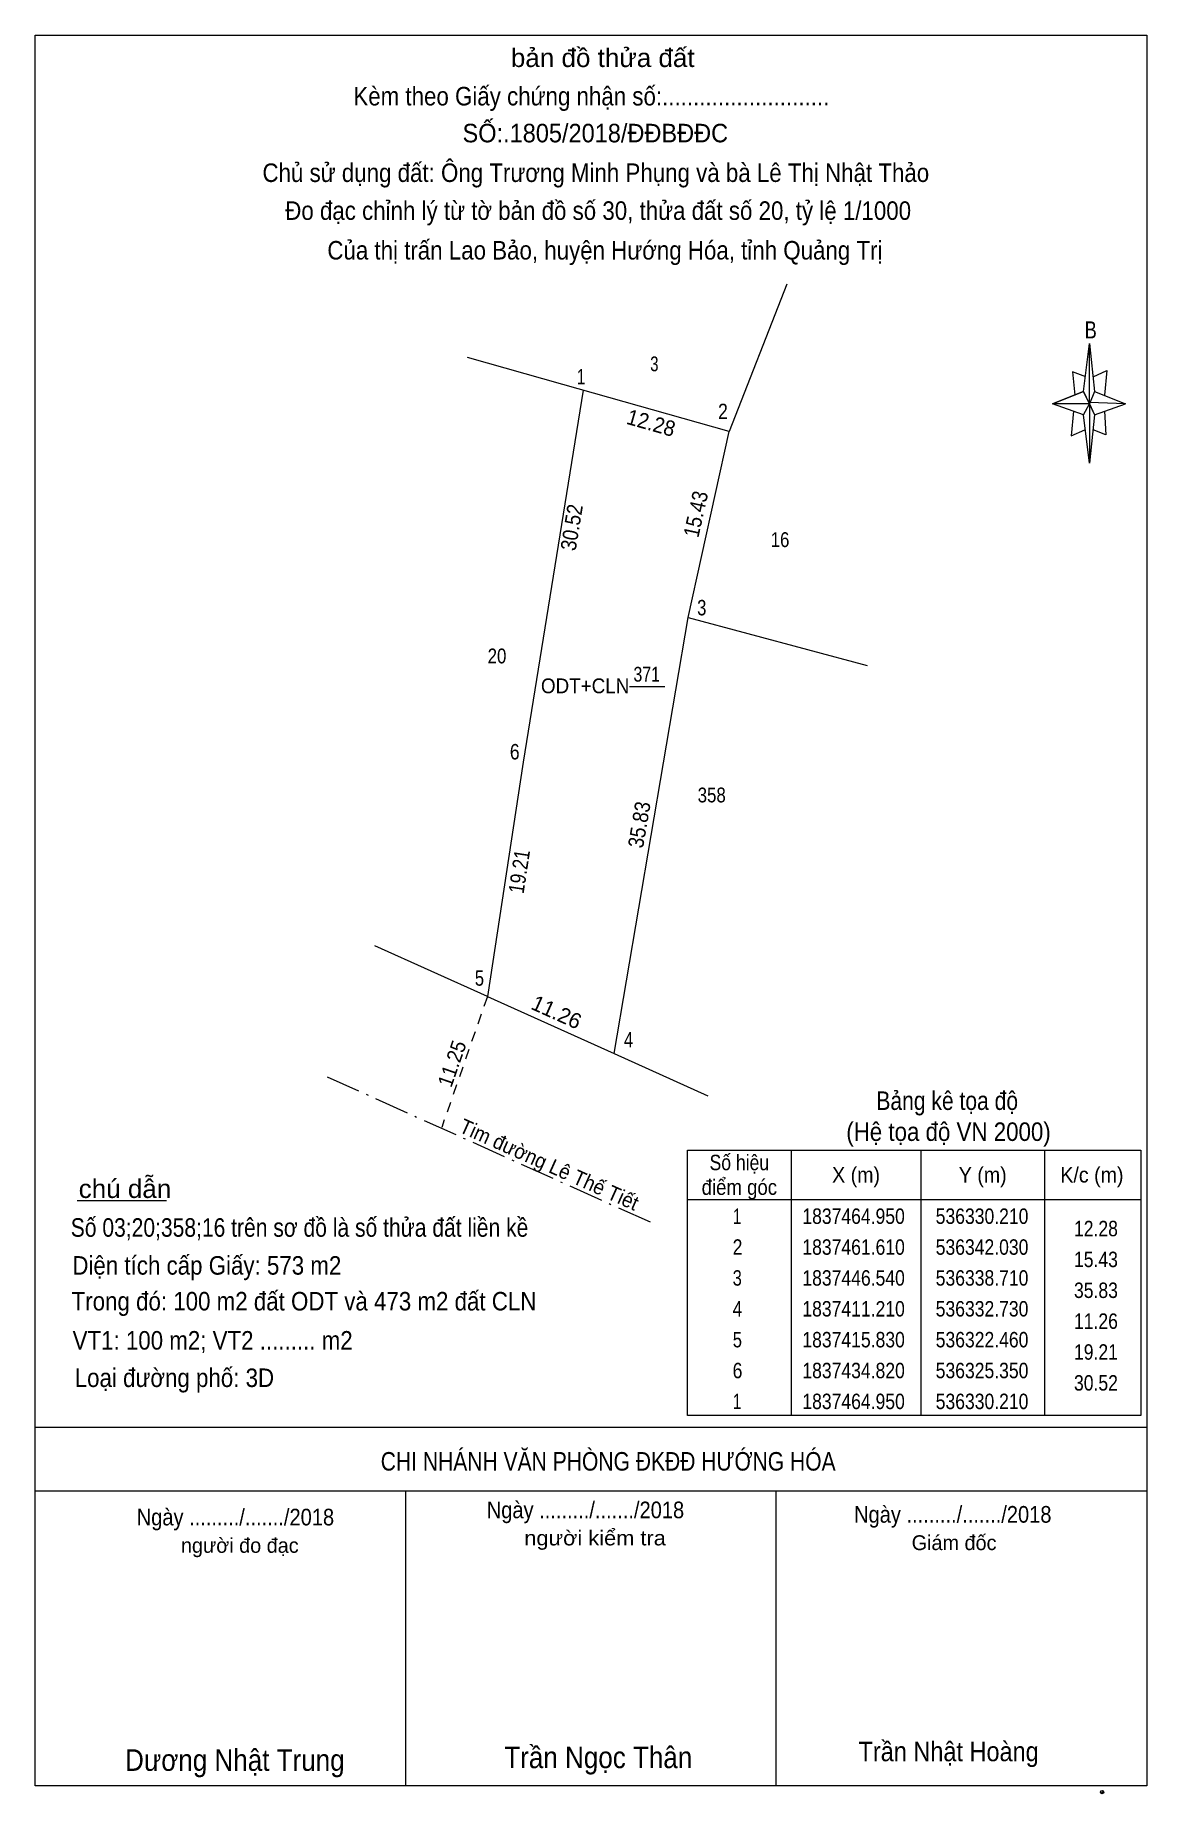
# Model space of a CAD drawing. Header units: metres. Extents: x 536145 to 536751, y 1837347 to 1837496.
# Drawn here: x 536285.8 to 536375.8, y 1837351.3 to 1837493.7 of the extents above; entities that cross this region are included whole.
import ezdxf
from ezdxf.enums import TextEntityAlignment as Align

# ---------------------------------------------------------------- set-up
doc = ezdxf.new("R2010")
doc.units = ezdxf.units.M
doc.header["$LTSCALE"] = 0.56
doc.header["$PDMODE"] = 32
doc.header["$PDSIZE"] = 0.28
doc.linetypes.add('DOT_DASHED', pattern=[7.7, 5, -1.2, 0.3, -1.2])
doc.linetypes.add('SHORT_DASHED', pattern=[2.7, 1.5, -1.2])
for name, color, linetype, lineweight in [('17', 7, 'Continuous', 13), ('5', 7, 'Continuous', 13), ('6', 7, 'Continuous', 13), ('63', 7, 'Continuous', 13)]:
    doc.layers.add(name, color=color, linetype=linetype, lineweight=lineweight)

msp = doc.modelspace()

# ---------------------------------------------------------------- texts
at = {"layer": '17'}
for s, width, p in [('3', 0.75, (536335.98, 1837466.48)), ('16', 0.85, (536346.155, 1837452.24)), ('20', 0.85, (536323.24, 1837442.82)), ('371', 0.8, (536335.36, 1837441.34)), ('ODT+CLN', 0.95, (536330.375, 1837440.4)), ('358', 0.85, (536340.625, 1837431.56))]:
    msp.add_text(s, height=1.2, dxfattribs=dict(at, width=width)).set_placement(p, align=Align.CENTER)
at = {"layer": '17', "width": 0.95}
for s, rotation, p in [('11.25', 70.758, (536320.1661, 1837410.2023)), ('Tim đường Lê Thế Tiết', 335.776, (536327.2238, 1837401.6793))]:
    msp.add_text(s, height=1.2, rotation=rotation, dxfattribs=at).set_placement(p, align=Align.CENTER)
at = {"layer": '5'}
for s, height, width, p in [('bản đồ thửa đất', 1.5, 1.05, (536331.8, 1837491.12)), ('Kèm theo Giấy chứng nhận số:...........................', 1.5, 0.9, (536330.88, 1837488.01)), ('SỐ:.1805/2018/ĐĐBĐĐC', 1.5, 0.95, (536331.2, 1837485.02)), ('Chủ sử dụng đất: Ông Trương Minh Phụng và bà Lê Thị Nhật Thảo', 1.5, 0.9, (536331.24, 1837481.81)), ('Đo đạc chỉnh lý từ tờ bản đồ số 30, thửa đất số 20, tỷ lệ 1/1000 ', 1.5, 0.9, (536331.68, 1837478.74)), ('Của thị trấn Lao Bảo, huyện Hướng Hóa, tỉnh Quảng Trị', 1.5, 0.9, (536331.975, 1837475.53)), ('B', 1.378, 0.8, (536371.31, 1837469.14))]:
    msp.add_text(s, height=height, dxfattribs=dict(at, width=width)).set_placement(p, align=Align.CENTER)
at = {"layer": '6'}
for s, height, width, p in [('Bảng kê tọa độ', 1.5, 0.85, (536359.69, 1837406.65)), ('(Hệ tọa độ VN 2000)', 1.5, 0.9, (536359.795, 1837404.14)), ('chú dẫn', 1.5, 1.05, (536293.12, 1837399.52)), ('CHI NHÁNH VĂN PHÒNG ĐKĐĐ HƯỚNG HÓA', 1.5, 0.85, (536332.24, 1837377.44)), ('Ngày ........./......./2018', 1.35, 0.9, (536330.4, 1837373.58)), ('Ngày ........./......./2018', 1.35, 0.9, (536302.06, 1837373)), ('Ngày ........./......./2018', 1.35, 0.9, (536360.14, 1837373.22)), ('người kiểm tra', 1.2, 1.1, (536331.18, 1837371.38)), ('Dương Nhật Trung', 1.75, 0.9, (536302.015, 1837353.12)), ('Trần Ngọc Thân', 1.75, 0.9, (536331.44, 1837353.34)), ('Trần Nhật Hoàng', 1.58, 0.9, (536359.805, 1837353.9))]:
    msp.add_text(s, height=height, dxfattribs=dict(at, width=width)).set_placement(p, align=Align.CENTER)
for s, width, p in [('Số 03;20;358;16 trên sơ đồ là số thửa đất liền kề', 0.85, (536288.73, 1837396.38)), ('Diện tích cấp Giấy: 573 m2 ', 0.9, (536288.86, 1837393.31)), ('Trong đó: 100 m2 đất ODT và 473 m2 đất CLN', 0.9, (536288.8, 1837390.41)), ('VT1: 100 m2; VT2 ......... m2', 0.9, (536288.88, 1837387.24)), ('Loại đường phố: 3D', 0.9, (536289.05, 1837384.21))]:
    msp.add_text(s, height=1.5, dxfattribs=dict(at, width=width)).set_placement(p)
for s, p in [('người đo đạc', (536302.415, 1837370.78)), ('Giám đốc', (536360.245, 1837371))]:
    msp.add_text(s, height=1.2, dxfattribs=at).set_placement(p, align=Align.CENTER)
at = {"layer": '63'}
for s, width, p in [(' 1', 0.75, (536330.4, 1837465.41)), (' 2', 0.85, (536341.93, 1837462.6)), (' 3', 0.8, (536340.19, 1837446.71)), (' 6', 0.85, (536325.07, 1837435.04)), (' 5', 0.8, (536322.19, 1837416.71)), ('4', 0.8, (536334.26, 1837411.72)), ('12.28', 0.85, (536373.51, 1837396.42)), ('15.43', 0.85, (536373.51, 1837393.92)), ('35.83', 0.85, (536373.51, 1837391.42)), ('11.26', 0.85, (536373.51, 1837388.92)), ('19.21', 0.85, (536373.51, 1837386.42)), ('30.52', 0.85, (536373.51, 1837383.92))]:
    msp.add_text(s, height=1.25, dxfattribs=dict(at, width=width)).set_placement(p, align=Align.RIGHT)
for s, rotation, width, p in [('12.28', 344.221, 0.95, (536335.5501, 1837461.6959)), ('15.43', 77.576, 0.9, (536339.9432, 1837454.7755)), ('30.52', 80.837, 0.9, (536329.9041, 1837453.7355)), ('35.83', 80.393, 0.9, (536335.3749, 1837429.6507)), ('19.21', 81.347, 0.85, (536325.6571, 1837425.871))]:
    msp.add_text(s, height=1.25, rotation=rotation, dxfattribs=dict(at, width=width)).set_placement(p, align=Align.CENTER)
msp.add_text('11.26', height=1.25, rotation=335.779, dxfattribs=at).set_placement((536327.8086, 1837414.0014), align=Align.CENTER)
for s, width, p in [('Số hiệu', 0.85, (536342.86, 1837401.77)), ('X (m)', 0.95, (536352.31, 1837400.77)), ('Y (m)', 0.95, (536362.565, 1837400.77)), ('K/c (m)', 0.95, (536371.405, 1837400.77)), ('điểm góc', 0.9, (536342.86, 1837399.77)), (' 1', 0.75, (536342.51, 1837397.42)), ('1837464.950', 0.85, (536352.11, 1837397.42)), ('536330.210', 0.85, (536362.51, 1837397.42)), (' 2', 0.85, (536342.515, 1837394.92)), ('1837461.610', 0.85, (536352.11, 1837394.92)), ('536342.030', 0.85, (536362.51, 1837394.92)), (' 3', 0.8, (536342.505, 1837392.42)), ('1837446.540', 0.85, (536352.11, 1837392.42)), ('536338.710', 0.85, (536362.51, 1837392.42)), (' 4', 0.85, (536342.51, 1837389.92)), ('1837411.210', 0.85, (536352.11, 1837389.92)), ('536332.730', 0.85, (536362.51, 1837389.92)), (' 5', 0.8, (536342.515, 1837387.42)), ('1837415.830', 0.85, (536352.11, 1837387.42)), ('536322.460', 0.85, (536362.51, 1837387.42)), (' 6', 0.85, (536342.515, 1837384.92)), ('1837434.820', 0.85, (536352.11, 1837384.92)), ('536325.350', 0.85, (536362.51, 1837384.92)), (' 1', 0.75, (536342.51, 1837382.42)), ('1837464.950', 0.85, (536352.11, 1837382.42)), ('536330.210', 0.85, (536362.51, 1837382.42))]:
    msp.add_text(s, height=1.25, dxfattribs=dict(at, width=width)).set_placement(p, align=Align.CENTER)

# ---------------------------------------------------------------- linework, layer by layer
at = {"layer": '17'}
for p, q in [((536346.71, 1837473.54), (536342.03, 1837461.61)), ((536330.21, 1837464.95), (536325.35, 1837434.82)), ((536338.71, 1837446.54), (536353.21, 1837442.65)), ((536333.98, 1837440.95), (536336.82, 1837440.95)), ((536325.35, 1837434.82), (536322.46, 1837415.83)), ((536322.46, 1837415.83), (536313.34, 1837419.93)), ((536322.46, 1837415.83), (536332.73, 1837411.21)), ((536332.73, 1837411.21), (536340.31, 1837407.8)), ((536289.25, 1837399.31), (536296.49, 1837399.31))]:
    msp.add_line(p, q, dxfattribs=at)
at = {"layer": '17', "linetype": 'SHORT_DASHED'}
msp.add_line((536322.46, 1837415.83), (536318.76, 1837405.23), dxfattribs=at)
at = {"layer": '17', "linetype": 'DOT_DASHED'}
msp.add_line((536309.48, 1837409.34), (536336.04, 1837397.39), dxfattribs=at)
at = {"layer": '17'}
msp.add_lwpolyline([(536332.73, 1837411.21), (536338.71, 1837446.54), (536342.03, 1837461.61), (536328.57, 1837465.42), (536320.85, 1837467.6)], dxfattribs=at)
at = {"layer": '5'}
for p, q in [((536285.85, 1837351.9), (536285.85, 1837493.7)), ((536370.72, 1837464.84), (536371.22, 1837468.74)), ((536371.62, 1837464.84), (536374.12, 1837463.84)), ((536370.72, 1837462.94), (536368.22, 1837463.84)), ((536372.42, 1837463.24), (536372.52, 1837461.34)), ((536371.62, 1837462.94), (536371.22, 1837459.04)), ((536372.52, 1837461.34), (536371.52, 1837461.74)), ((536315.85, 1837351.9), (536315.85, 1837375.8)), ((536345.85, 1837351.9), (536345.85, 1837375.8))]:
    msp.add_line(p, q, dxfattribs=at)
for points in [[(536285.85, 1837493.7), (536375.85, 1837493.7), (536375.85, 1837351.9)], [(536370.92, 1837466.04), (536369.82, 1837466.44), (536370.02, 1837464.54)], [(536371.52, 1837466.04), (536372.62, 1837466.54), (536372.42, 1837464.54)], [(536371.22, 1837463.84), (536370.72, 1837464.84), (536368.22, 1837463.84)], [(536369.92, 1837463.24), (536369.72, 1837461.24), (536370.82, 1837461.74)], [(536371.22, 1837463.84), (536371.62, 1837462.94), (536374.12, 1837463.84)]]:
    msp.add_lwpolyline(points, dxfattribs=at)
for points in [[(536371.22, 1837468.74), (536371.62, 1837464.84), (536371.22, 1837463.84)], [(536371.22, 1837463.84), (536368.22, 1837463.84), (536370.72, 1837464.84), (536371.62, 1837462.94), (536374.12, 1837463.84), (536371.22, 1837463.94)], [(536371.22, 1837463.84), (536371.22, 1837459.04), (536370.72, 1837462.94)]]:
    msp.add_lwpolyline(points, close=True, dxfattribs=at)
at = {"layer": '6'}
for p, q in [((536285.85, 1837380.96), (536375.85, 1837380.96)), ((536285.85, 1837375.8), (536375.85, 1837375.8)), ((536375.85, 1837351.9), (536285.85, 1837351.9))]:
    msp.add_line(p, q, dxfattribs=at)
msp.add_point((536372.23, 1837351.4), dxfattribs=at)
at = {"layer": '63'}
for p, q in [((536347.06, 1837403.39), (536347.06, 1837381.89)), ((536357.56, 1837403.39), (536357.56, 1837381.89)), ((536367.56, 1837403.39), (536367.56, 1837381.89)), ((536338.66, 1837399.39), (536375.36, 1837399.39))]:
    msp.add_line(p, q, dxfattribs=at)
msp.add_lwpolyline([(536338.66, 1837403.39), (536375.36, 1837403.39), (536375.36, 1837381.89), (536338.66, 1837381.89)], close=True, dxfattribs=at)

msp.set_redraw_order([(e.dxf.handle, doc.entitydb.next_handle()) for e in msp.query("TEXT MTEXT ATTDEF DIMENSION ARC_DIMENSION")])  # texts and dimensions are drawn at this point

doc.saveas('drawing.dxf')
